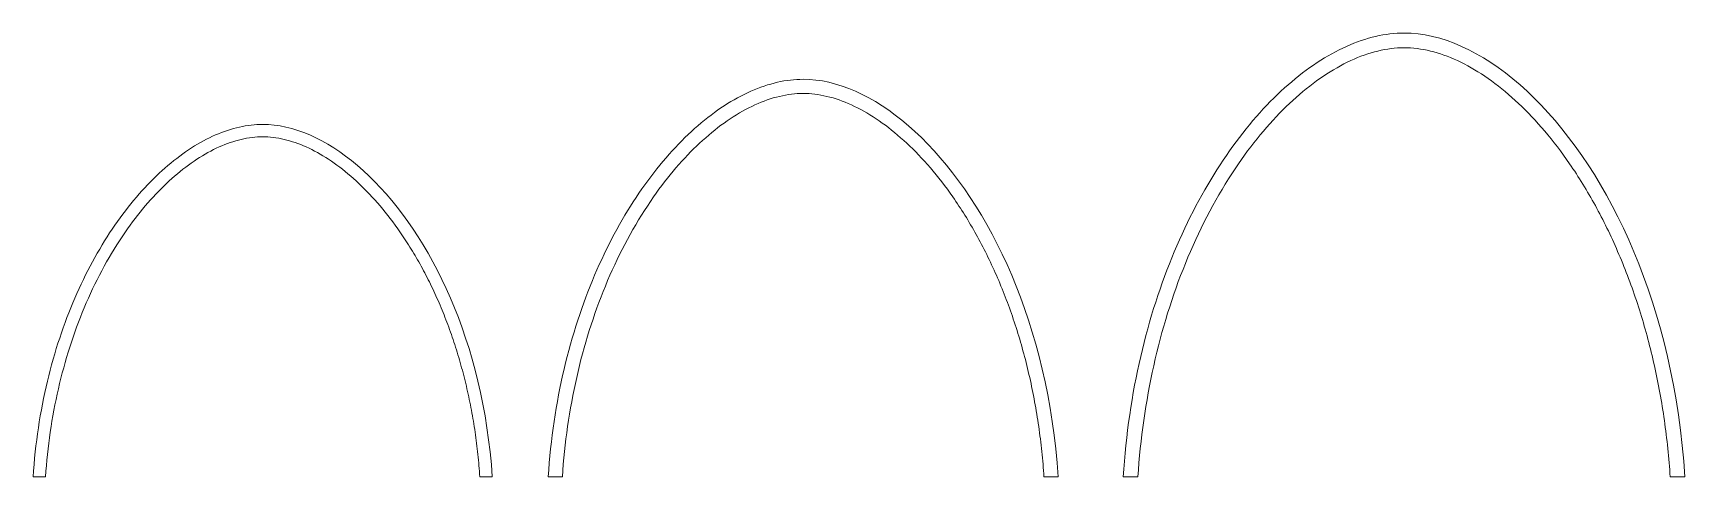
# Model space of a CAD drawing. Header units: inches. Extents: x -92.2 to -4.3, y -5886.5 to -5847.2.
# Drawn here: x -51.04 to -46.226, y -5867.435 to -5866.14 of the extents above; entities that cross this region are included whole.
import ezdxf

# ---------------------------------------------------------------- set-up
doc = ezdxf.new("R2010")
doc.units = ezdxf.units.IN
doc.header["$LTSCALE"] = 0.2
doc.header["$MEASUREMENT"] = 0
doc.layers.add('NAILERS', color=7, linetype='Continuous', lineweight=0)

msp = doc.modelspace()

# ---------------------------------------------------------------- linework, layer by layer
at = {"layer": 'NAILERS', "color": 250, "lineweight": 0}
for points in [[(-46.225705, -5867.434933), (-46.225756, -5867.434933), (-46.225906, -5867.434933), (-46.226151, -5867.434933), (-46.226486, -5867.434933), (-46.226908, -5867.434933), (-46.227413, -5867.434933), (-46.227997, -5867.434933), (-46.228654, -5867.434933), (-46.229382, -5867.434933), (-46.230175, -5867.434933), (-46.231031, -5867.434933), (-46.231944, -5867.434933), (-46.232911, -5867.434933), (-46.233928, -5867.434933), (-46.23499, -5867.434933), (-46.236093, -5867.434933), (-46.237233, -5867.434933), (-46.238407, -5867.434933), (-46.239609, -5867.434933), (-46.240836, -5867.434933), (-46.242084, -5867.434933), (-46.243348, -5867.434933), (-46.244624, -5867.434933), (-46.245909, -5867.434933), (-46.247198, -5867.434933), (-46.248487, -5867.434933), (-46.249772, -5867.434933), (-46.251048, -5867.434933), (-46.252312, -5867.434933), (-46.25356, -5867.434933), (-46.254787, -5867.434933), (-46.255989, -5867.434933), (-46.257163, -5867.434933), (-46.258303, -5867.434933), (-46.259406, -5867.434933), (-46.260468, -5867.434933), (-46.261485, -5867.434933), (-46.262452, -5867.434933), (-46.263365, -5867.434933), (-46.264221, -5867.434933), (-46.265014, -5867.434933), (-46.265742, -5867.434933), (-46.2664, -5867.434933), (-46.266983, -5867.434933), (-46.267488, -5867.434933), (-46.26791, -5867.434933), (-46.268246, -5867.434933), (-46.26849, -5867.434933), (-46.26864, -5867.434933), (-46.268691, -5867.434933), (-46.269393, -5867.424505), (-46.270143, -5867.414092), (-46.270942, -5867.403694), (-46.27179, -5867.393312), (-46.272686, -5867.382945), (-46.27363, -5867.372596), (-46.274623, -5867.362262), (-46.275663, -5867.351946), (-46.276752, -5867.341647), (-46.277889, -5867.331366), (-46.279073, -5867.321102), (-46.280305, -5867.310858), (-46.281585, -5867.300631), (-46.282912, -5867.290424), (-46.284286, -5867.280237), (-46.285707, -5867.270069), (-46.287176, -5867.259921), (-46.288691, -5867.249794), (-46.290254, -5867.239687), (-46.291863, -5867.229602), (-46.293519, -5867.219538), (-46.295221, -5867.209496), (-46.296969, -5867.199476), (-46.298764, -5867.189478), (-46.300605, -5867.179504), (-46.302492, -5867.169552), (-46.304425, -5867.159624), (-46.306404, -5867.149721), (-46.308429, -5867.139841), (-46.310499, -5867.129986), (-46.312614, -5867.120156), (-46.314775, -5867.110351), (-46.316981, -5867.100571), (-46.319232, -5867.090818), (-46.321529, -5867.081091), (-46.32387, -5867.071391), (-46.326256, -5867.061718), (-46.328686, -5867.052072), (-46.331161, -5867.042453), (-46.333681, -5867.032863), (-46.336245, -5867.023301), (-46.338853, -5867.013768), (-46.341505, -5867.004264), (-46.344201, -5866.994789), (-46.346941, -5866.985345), (-46.349725, -5866.97593), (-46.352552, -5866.966546), (-46.355423, -5866.957192), (-46.358338, -5866.94787), (-46.361295, -5866.938579), (-46.364298, -5866.929318), (-46.367344, -5866.920089), (-46.370433, -5866.910892), (-46.373564, -5866.901728), (-46.376739, -5866.892597), (-46.379956, -5866.8835), (-46.383215, -5866.874436), (-46.386517, -5866.865407), (-46.389861, -5866.856412), (-46.393247, -5866.847452), (-46.396675, -5866.838527), (-46.400146, -5866.829638), (-46.403658, -5866.820784), (-46.407211, -5866.811967), (-46.410807, -5866.803186), (-46.414443, -5866.794442), (-46.418121, -5866.785735), (-46.421841, -5866.777065), (-46.425601, -5866.768434), (-46.429403, -5866.75984), (-46.433245, -5866.751286), (-46.437128, -5866.74277), (-46.441052, -5866.734293), (-46.445016, -5866.725856), (-46.449021, -5866.717459), (-46.453066, -5866.709102), (-46.457152, -5866.700786), (-46.461277, -5866.69251), (-46.465443, -5866.684276), (-46.469648, -5866.676084), (-46.473893, -5866.667933), (-46.478178, -5866.659825), (-46.482502, -5866.651759), (-46.486866, -5866.643737), (-46.491269, -5866.635758), (-46.495711, -5866.627822), (-46.500193, -5866.61993), (-46.504713, -5866.612083), (-46.509272, -5866.60428), (-46.51387, -5866.596522), (-46.518506, -5866.58881), (-46.523182, -5866.581143), (-46.527895, -5866.573523), (-46.532647, -5866.565949), (-46.537437, -5866.558421), (-46.542265, -5866.550941), (-46.547131, -5866.543508), (-46.552035, -5866.536122), (-46.556976, -5866.528785), (-46.561955, -5866.521496), (-46.57074, -5866.508895), (-46.579605, -5866.4965), (-46.588548, -5866.484314), (-46.597565, -5866.472339), (-46.606654, -5866.460577), (-46.615812, -5866.449029), (-46.625036, -5866.437698), (-46.634324, -5866.426585), (-46.643672, -5866.415694), (-46.653078, -5866.405024), (-46.662538, -5866.394579), (-46.672051, -5866.384361), (-46.681614, -5866.374371), (-46.691222, -5866.364612), (-46.700875, -5866.355085), (-46.710568, -5866.345793), (-46.720299, -5866.336736), (-46.730066, -5866.327919), (-46.739865, -5866.319341), (-46.749693, -5866.311006), (-46.759549, -5866.302915), (-46.769428, -5866.29507), (-46.779328, -5866.287473), (-46.789247, -5866.280127), (-46.799182, -5866.273032), (-46.809129, -5866.266192), (-46.819086, -5866.259607), (-46.82905, -5866.253281), (-46.839018, -5866.247215), (-46.848987, -5866.241411), (-46.858956, -5866.23587), (-46.86892, -5866.230596), (-46.878877, -5866.225589), (-46.888824, -5866.220852), (-46.898759, -5866.216387), (-46.908678, -5866.212196), (-46.918579, -5866.208281), (-46.928459, -5866.204643), (-46.938316, -5866.201285), (-46.948145, -5866.198209), (-46.957945, -5866.195416), (-46.967712, -5866.192909), (-46.977445, -5866.190689), (-46.987139, -5866.18876), (-46.996793, -5866.187121), (-47.006403, -5866.185776), (-47.015966, -5866.184727), (-47.025481, -5866.183974), (-47.034943, -5866.183522), (-47.044351, -5866.18337), (-47.05376, -5866.183522), (-47.063224, -5866.183974), (-47.072741, -5866.184727), (-47.082306, -5866.185776), (-47.091917, -5866.187121), (-47.101572, -5866.18876), (-47.111268, -5866.190689), (-47.121001, -5866.192909), (-47.130769, -5866.195416), (-47.14057, -5866.198209), (-47.1504, -5866.201285), (-47.160256, -5866.204643), (-47.170137, -5866.208281), (-47.180038, -5866.212196), (-47.189958, -5866.216387), (-47.199892, -5866.220852), (-47.20984, -5866.225589), (-47.219797, -5866.230596), (-47.229761, -5866.23587), (-47.239729, -5866.241411), (-47.249698, -5866.247215), (-47.259666, -5866.253281), (-47.26963, -5866.259607), (-47.279586, -5866.266192), (-47.289533, -5866.273032), (-47.299467, -5866.280127), (-47.309385, -5866.287473), (-47.319285, -5866.29507), (-47.329163, -5866.302915), (-47.339018, -5866.311006), (-47.348846, -5866.319341), (-47.358644, -5866.327919), (-47.36841, -5866.336736), (-47.378141, -5866.345793), (-47.387833, -5866.355085), (-47.397485, -5866.364612), (-47.407093, -5866.374371), (-47.416655, -5866.384361), (-47.426167, -5866.394579), (-47.435627, -5866.405024), (-47.445033, -5866.415694), (-47.45438, -5866.426585), (-47.463667, -5866.437698), (-47.472891, -5866.449029), (-47.482049, -5866.460577), (-47.491137, -5866.472339), (-47.500154, -5866.484314), (-47.509097, -5866.4965), (-47.517962, -5866.508895), (-47.526747, -5866.521496), (-47.536669, -5866.536122), (-47.546441, -5866.550941), (-47.556061, -5866.565949), (-47.565528, -5866.581144), (-47.574841, -5866.596523), (-47.584, -5866.612083), (-47.593003, -5866.627822), (-47.601849, -5866.643737), (-47.610538, -5866.659825), (-47.619069, -5866.676084), (-47.627441, -5866.69251), (-47.635652, -5866.709101), (-47.643703, -5866.725855), (-47.651591, -5866.742768), (-47.659317, -5866.759838), (-47.666879, -5866.777062), (-47.674276, -5866.794438), (-47.681507, -5866.811962), (-47.688573, -5866.829633), (-47.69547, -5866.847446), (-47.702199, -5866.8654), (-47.708759, -5866.883492), (-47.715149, -5866.901718), (-47.721368, -5866.920078), (-47.727415, -5866.938566), (-47.733288, -5866.957182), (-47.738988, -5866.975921), (-47.744514, -5866.994783), (-47.749863, -5867.013762), (-47.755036, -5867.032858), (-47.760032, -5867.052067), (-47.764849, -5867.071387), (-47.769487, -5867.090814), (-47.773944, -5867.110347), (-47.778221, -5867.129982), (-47.782315, -5867.149716), (-47.786227, -5867.169547), (-47.789954, -5867.189473), (-47.793497, -5867.20949), (-47.796854, -5867.229596), (-47.800024, -5867.249787), (-47.803007, -5867.270062), (-47.805802, -5867.290418), (-47.808407, -5867.310851), (-47.810822, -5867.33136), (-47.813045, -5867.35194), (-47.815077, -5867.372591), (-47.816916, -5867.393308), (-47.81856, -5867.41409), (-47.82001, -5867.434933), (-47.820061, -5867.434933), (-47.820211, -5867.434933), (-47.820456, -5867.434933), (-47.820791, -5867.434933), (-47.821214, -5867.434933), (-47.821719, -5867.434933), (-47.822302, -5867.434933), (-47.822959, -5867.434933), (-47.823687, -5867.434933), (-47.824481, -5867.434933), (-47.825336, -5867.434933), (-47.82625, -5867.434933), (-47.827217, -5867.434933), (-47.828233, -5867.434933), (-47.829295, -5867.434933), (-47.830398, -5867.434933), (-47.831539, -5867.434933), (-47.832712, -5867.434933), (-47.833914, -5867.434933), (-47.835141, -5867.434933), (-47.836389, -5867.434933), (-47.837653, -5867.434933), (-47.83893, -5867.434933), (-47.840214, -5867.434933), (-47.841503, -5867.434933), (-47.842792, -5867.434933), (-47.844077, -5867.434933), (-47.845353, -5867.434933), (-47.846618, -5867.434933), (-47.847865, -5867.434933), (-47.849092, -5867.434933), (-47.850295, -5867.434933), (-47.851468, -5867.434933), (-47.852608, -5867.434933), (-47.853711, -5867.434933), (-47.854773, -5867.434933), (-47.85579, -5867.434933), (-47.856757, -5867.434933), (-47.85767, -5867.434933), (-47.858526, -5867.434933), (-47.85932, -5867.434933), (-47.860047, -5867.434933), (-47.860705, -5867.434933), (-47.861288, -5867.434933), (-47.861793, -5867.434933), (-47.862215, -5867.434933), (-47.862551, -5867.434933), (-47.862796, -5867.434933), (-47.862946, -5867.434933), (-47.862997, -5867.434933), (-47.861393, -5867.411766), (-47.859565, -5867.388754), (-47.857513, -5867.365898), (-47.855242, -5867.3432), (-47.852754, -5867.320661), (-47.850052, -5867.298283), (-47.847139, -5867.276068), (-47.844017, -5867.254017), (-47.84069, -5867.232132), (-47.83716, -5867.210414), (-47.83343, -5867.188865), (-47.829502, -5867.167487), (-47.825381, -5867.14628), (-47.821068, -5867.125248), (-47.816566, -5867.10439), (-47.811879, -5867.08371), (-47.807009, -5867.063208), (-47.801958, -5867.042886), (-47.79673, -5867.022746), (-47.791328, -5867.002788), (-47.785754, -5866.983016), (-47.780011, -5866.96343), (-47.774103, -5866.944032), (-47.768031, -5866.924823), (-47.761799, -5866.905806), (-47.755409, -5866.886981), (-47.748865, -5866.868351), (-47.742168, -5866.849916), (-47.735323, -5866.831679), (-47.728332, -5866.813641), (-47.721197, -5866.795803), (-47.713922, -5866.778168), (-47.706509, -5866.760737), (-47.698961, -5866.743511), (-47.691281, -5866.726492), (-47.683472, -5866.709681), (-47.675536, -5866.693081), (-47.667477, -5866.676692), (-47.659298, -5866.660517), (-47.651, -5866.644557), (-47.642588, -5866.628813), (-47.634063, -5866.613287), (-47.625428, -5866.597981), (-47.616688, -5866.582896), (-47.607843, -5866.568034), (-47.598898, -5866.553396), (-47.589854, -5866.538984), (-47.580715, -5866.5248), (-47.571484, -5866.510845), (-47.562164, -5866.497121), (-47.552756, -5866.483629), (-47.543264, -5866.470371), (-47.533692, -5866.457349), (-47.524041, -5866.444564), (-47.514314, -5866.432018), (-47.504515, -5866.419712), (-47.494646, -5866.407648), (-47.48471, -5866.395827), (-47.474709, -5866.384252), (-47.464648, -5866.372923), (-47.454527, -5866.361843), (-47.444351, -5866.351013), (-47.434123, -5866.340434), (-47.423844, -5866.330108), (-47.413518, -5866.320037), (-47.403147, -5866.310222), (-47.392735, -5866.300665), (-47.382285, -5866.291368), (-47.371798, -5866.282331), (-47.361278, -5866.273558), (-47.350728, -5866.265048), (-47.340151, -5866.256804), (-47.329549, -5866.248828), (-47.318926, -5866.24112), (-47.308283, -5866.233683), (-47.297625, -5866.226519), (-47.286953, -5866.219628), (-47.27627, -5866.213012), (-47.26558, -5866.206674), (-47.254886, -5866.200614), (-47.244189, -5866.194834), (-47.233494, -5866.189335), (-47.222802, -5866.18412), (-47.212116, -5866.17919), (-47.20144, -5866.174546), (-47.190776, -5866.170191), (-47.180128, -5866.166125), (-47.169497, -5866.16235), (-47.158887, -5866.158868), (-47.1483, -5866.155681), (-47.13774, -5866.15279), (-47.127209, -5866.150196), (-47.11671, -5866.147901), (-47.106245, -5866.145908), (-47.095819, -5866.144216), (-47.085433, -5866.142829), (-47.07509, -5866.141747), (-47.064794, -5866.140972), (-47.054546, -5866.140506), (-47.044351, -5866.14035), (-47.023908, -5866.140972), (-47.003269, -5866.142828), (-46.982456, -5866.145907), (-46.961493, -5866.150195), (-46.940402, -5866.15568), (-46.919206, -5866.162349), (-46.897927, -5866.170189), (-46.876587, -5866.179188), (-46.85521, -5866.189332), (-46.833818, -5866.20061), (-46.812434, -5866.213008), (-46.79108, -5866.226514), (-46.769779, -5866.241115), (-46.748554, -5866.256798), (-46.727427, -5866.273551), (-46.706421, -5866.291361), (-46.685558, -5866.310214), (-46.664862, -5866.3301), (-46.644354, -5866.351004), (-46.624057, -5866.372913), (-46.603995, -5866.395817), (-46.584189, -5866.4197), (-46.564663, -5866.444552), (-46.545438, -5866.470359), (-46.526538, -5866.497108), (-46.507985, -5866.524787), (-46.489802, -5866.553383), (-46.472012, -5866.582883), (-46.454636, -5866.613274), (-46.437698, -5866.644545), (-46.421221, -5866.676682), (-46.405226, -5866.709672), (-46.389737, -5866.743503), (-46.374776, -5866.778161), (-46.360366, -5866.813635), (-46.34653, -5866.849912), (-46.333289, -5866.886978), (-46.320667, -5866.924822), (-46.308687, -5866.96343), (-46.297371, -5867.00279), (-46.286741, -5867.042888), (-46.27682, -5867.083713), (-46.267632, -5867.125252), (-46.259198, -5867.167491), (-46.251541, -5867.210419), (-46.244683, -5867.254022), (-46.238649, -5867.298287), (-46.233459, -5867.343203), (-46.229137, -5867.388756)], [(-48.052493, -5867.434933), (-48.052542, -5867.434933), (-48.052686, -5867.434933), (-48.05292, -5867.434933), (-48.053243, -5867.434933), (-48.053648, -5867.434933), (-48.054132, -5867.434933), (-48.054692, -5867.434933), (-48.055323, -5867.434933), (-48.056021, -5867.434933), (-48.056783, -5867.434933), (-48.057604, -5867.434933), (-48.05848, -5867.434933), (-48.059408, -5867.434933), (-48.060384, -5867.434933), (-48.061403, -5867.434933), (-48.062461, -5867.434933), (-48.063556, -5867.434933), (-48.064682, -5867.434933), (-48.065835, -5867.434933), (-48.067013, -5867.434933), (-48.06821, -5867.434933), (-48.069423, -5867.434933), (-48.070648, -5867.434933), (-48.071881, -5867.434933), (-48.073118, -5867.434933), (-48.074354, -5867.434933), (-48.075587, -5867.434933), (-48.076812, -5867.434933), (-48.078025, -5867.434933), (-48.079223, -5867.434933), (-48.0804, -5867.434933), (-48.081554, -5867.434933), (-48.08268, -5867.434933), (-48.083774, -5867.434933), (-48.084833, -5867.434933), (-48.085852, -5867.434933), (-48.086827, -5867.434933), (-48.087755, -5867.434933), (-48.088631, -5867.434933), (-48.089453, -5867.434933), (-48.090214, -5867.434933), (-48.090912, -5867.434933), (-48.091543, -5867.434933), (-48.092103, -5867.434933), (-48.092588, -5867.434933), (-48.092993, -5867.434933), (-48.093315, -5867.434933), (-48.09355, -5867.434933), (-48.093694, -5867.434933), (-48.093742, -5867.434933), (-48.094375, -5867.425608), (-48.095052, -5867.416297), (-48.095773, -5867.407), (-48.096539, -5867.397717), (-48.097348, -5867.388449), (-48.098201, -5867.379195), (-48.099098, -5867.369956), (-48.100038, -5867.360733), (-48.101023, -5867.351525), (-48.10205, -5867.342333), (-48.103121, -5867.333158), (-48.104236, -5867.323999), (-48.105393, -5867.314857), (-48.106594, -5867.305732), (-48.107837, -5867.296624), (-48.109123, -5867.287535), (-48.110452, -5867.278463), (-48.111824, -5867.26941), (-48.113238, -5867.260376), (-48.114695, -5867.25136), (-48.116194, -5867.242364), (-48.117735, -5867.233387), (-48.119318, -5867.224431), (-48.120943, -5867.215494), (-48.12261, -5867.206578), (-48.124319, -5867.197683), (-48.12607, -5867.188808), (-48.127862, -5867.179956), (-48.129696, -5867.171125), (-48.131571, -5867.162315), (-48.133487, -5867.153529), (-48.135444, -5867.144764), (-48.137443, -5867.136023), (-48.139482, -5867.127305), (-48.141563, -5867.11861), (-48.143684, -5867.10994), (-48.145845, -5867.101293), (-48.148047, -5867.092671), (-48.15029, -5867.084073), (-48.152573, -5867.075501), (-48.154896, -5867.066953), (-48.157259, -5867.058432), (-48.159663, -5867.049936), (-48.162106, -5867.041467), (-48.164589, -5867.033024), (-48.167111, -5867.024608), (-48.169674, -5867.016219), (-48.172275, -5867.007857), (-48.174917, -5866.999523), (-48.177597, -5866.991218), (-48.180317, -5866.98294), (-48.183075, -5866.974692), (-48.185873, -5866.966472), (-48.188709, -5866.958282), (-48.191584, -5866.950122), (-48.194498, -5866.941991), (-48.197451, -5866.933891), (-48.200441, -5866.925822), (-48.20347, -5866.917783), (-48.206538, -5866.909776), (-48.209643, -5866.9018), (-48.212787, -5866.893856), (-48.215968, -5866.885944), (-48.219187, -5866.878064), (-48.222444, -5866.870217), (-48.225739, -5866.862403), (-48.22907, -5866.854622), (-48.23244, -5866.846875), (-48.235846, -5866.839161), (-48.23929, -5866.831482), (-48.242771, -5866.823838), (-48.246289, -5866.816228), (-48.249843, -5866.808653), (-48.253435, -5866.801113), (-48.257063, -5866.793609), (-48.260728, -5866.786141), (-48.264429, -5866.77871), (-48.268166, -5866.771315), (-48.27194, -5866.763956), (-48.275749, -5866.756635), (-48.279595, -5866.749352), (-48.283477, -5866.742106), (-48.287394, -5866.734898), (-48.291347, -5866.727728), (-48.295336, -5866.720598), (-48.29936, -5866.713506), (-48.30342, -5866.706453), (-48.307515, -5866.69944), (-48.311645, -5866.692467), (-48.31581, -5866.685533), (-48.32001, -5866.678641), (-48.324245, -5866.671789), (-48.328515, -5866.664978), (-48.332819, -5866.658208), (-48.337158, -5866.65148), (-48.341532, -5866.644794), (-48.345939, -5866.63815), (-48.350381, -5866.631549), (-48.354857, -5866.62499), (-48.359367, -5866.618475), (-48.367315, -5866.607223), (-48.375335, -5866.596155), (-48.383425, -5866.585274), (-48.391582, -5866.574581), (-48.399803, -5866.564078), (-48.408087, -5866.553767), (-48.416431, -5866.543649), (-48.424831, -5866.533726), (-48.433287, -5866.524), (-48.441794, -5866.514473), (-48.450351, -5866.505146), (-48.458954, -5866.496021), (-48.467602, -5866.487101), (-48.476292, -5866.478386), (-48.485022, -5866.469878), (-48.493788, -5866.46158), (-48.502588, -5866.453493), (-48.51142, -5866.445619), (-48.520281, -5866.437959), (-48.529169, -5866.430515), (-48.53808, -5866.42329), (-48.547013, -5866.416284), (-48.555966, -5866.4095), (-48.564934, -5866.40294), (-48.573917, -5866.396604), (-48.58291, -5866.390496), (-48.591913, -5866.384616), (-48.600922, -5866.378966), (-48.609934, -5866.373548), (-48.618948, -5866.368365), (-48.62796, -5866.363417), (-48.636969, -5866.358707), (-48.645971, -5866.354235), (-48.654964, -5866.350005), (-48.663945, -5866.346018), (-48.672912, -5866.342275), (-48.681863, -5866.338778), (-48.690794, -5866.335529), (-48.699704, -5866.33253), (-48.708589, -5866.329783), (-48.717448, -5866.327289), (-48.726277, -5866.325049), (-48.735074, -5866.323067), (-48.743837, -5866.321344), (-48.752563, -5866.31988), (-48.761249, -5866.318679), (-48.769893, -5866.317742), (-48.778493, -5866.31707), (-48.787046, -5866.316666), (-48.795548, -5866.31653), (-48.804051, -5866.316666), (-48.812604, -5866.31707), (-48.821203, -5866.317742), (-48.829848, -5866.318679), (-48.838534, -5866.31988), (-48.84726, -5866.321344), (-48.856023, -5866.323067), (-48.86482, -5866.325049), (-48.873649, -5866.327289), (-48.882508, -5866.329783), (-48.891393, -5866.33253), (-48.900303, -5866.335529), (-48.909234, -5866.338778), (-48.918185, -5866.342275), (-48.927152, -5866.346018), (-48.936133, -5866.350005), (-48.945126, -5866.354235), (-48.954128, -5866.358707), (-48.963137, -5866.363417), (-48.972149, -5866.368365), (-48.981163, -5866.373548), (-48.990175, -5866.378966), (-48.999184, -5866.384616), (-49.008186, -5866.390496), (-49.01718, -5866.396604), (-49.026163, -5866.40294), (-49.035131, -5866.4095), (-49.044083, -5866.416284), (-49.053017, -5866.42329), (-49.061928, -5866.430515), (-49.070816, -5866.437959), (-49.079677, -5866.445619), (-49.088509, -5866.453493), (-49.097309, -5866.46158), (-49.106075, -5866.469878), (-49.114804, -5866.478386), (-49.123494, -5866.487101), (-49.132142, -5866.496021), (-49.140746, -5866.505146), (-49.149303, -5866.514473), (-49.15781, -5866.524), (-49.166265, -5866.533726), (-49.174666, -5866.543649), (-49.18301, -5866.553767), (-49.191294, -5866.564078), (-49.199515, -5866.574581), (-49.207672, -5866.585274), (-49.215762, -5866.596155), (-49.223782, -5866.607223), (-49.231729, -5866.618475), (-49.240715, -5866.631547), (-49.249565, -5866.644791), (-49.258277, -5866.658204), (-49.266851, -5866.671784), (-49.275286, -5866.685528), (-49.283581, -5866.699435), (-49.291735, -5866.713501), (-49.299747, -5866.727725), (-49.307618, -5866.742103), (-49.315345, -5866.756633), (-49.322927, -5866.771314), (-49.330365, -5866.786141), (-49.337657, -5866.801114), (-49.344803, -5866.81623), (-49.351801, -5866.831486), (-49.358651, -5866.846879), (-49.365352, -5866.862408), (-49.371903, -5866.87807), (-49.378303, -5866.893863), (-49.384551, -5866.909783), (-49.390647, -5866.925829), (-49.39659, -5866.941999), (-49.402379, -5866.958289), (-49.408013, -5866.974698), (-49.413491, -5866.991222), (-49.418813, -5867.00786), (-49.423977, -5867.02461), (-49.428983, -5867.041467), (-49.43383, -5867.058432), (-49.438516, -5867.0755), (-49.443043, -5867.092669), (-49.447407, -5867.109938), (-49.451609, -5867.127303), (-49.455648, -5867.144762), (-49.459523, -5867.162313), (-49.463233, -5867.179953), (-49.466777, -5867.19768), (-49.470155, -5867.215491), (-49.473365, -5867.233385), (-49.476407, -5867.251358), (-49.479279, -5867.269408), (-49.481982, -5867.287533), (-49.484514, -5867.305731), (-49.486875, -5867.323998), (-49.489063, -5867.342332), (-49.491078, -5867.360732), (-49.492919, -5867.379195), (-49.494585, -5867.397717), (-49.496075, -5867.416297), (-49.497388, -5867.434933), (-49.497437, -5867.434933), (-49.497581, -5867.434933), (-49.497816, -5867.434933), (-49.498138, -5867.434933), (-49.498543, -5867.434933), (-49.499028, -5867.434933), (-49.499587, -5867.434933), (-49.500218, -5867.434933), (-49.500917, -5867.434933), (-49.501678, -5867.434933), (-49.502499, -5867.434933), (-49.503376, -5867.434933), (-49.504304, -5867.434933), (-49.505279, -5867.434933), (-49.506298, -5867.434933), (-49.507357, -5867.434933), (-49.508451, -5867.434933), (-49.509577, -5867.434933), (-49.510731, -5867.434933), (-49.511908, -5867.434933), (-49.513106, -5867.434933), (-49.514319, -5867.434933), (-49.515544, -5867.434933), (-49.516777, -5867.434933), (-49.518013, -5867.434933), (-49.51925, -5867.434933), (-49.520483, -5867.434933), (-49.521708, -5867.434933), (-49.522921, -5867.434933), (-49.524119, -5867.434933), (-49.525296, -5867.434933), (-49.52645, -5867.434933), (-49.527576, -5867.434933), (-49.52867, -5867.434933), (-49.529729, -5867.434933), (-49.530748, -5867.434933), (-49.531723, -5867.434933), (-49.532651, -5867.434933), (-49.533528, -5867.434933), (-49.534349, -5867.434933), (-49.53511, -5867.434933), (-49.535809, -5867.434933), (-49.536439, -5867.434933), (-49.536999, -5867.434933), (-49.537484, -5867.434933), (-49.537889, -5867.434933), (-49.538211, -5867.434933), (-49.538446, -5867.434933), (-49.53859, -5867.434933), (-49.538639, -5867.434933), (-49.537183, -5867.414183), (-49.535524, -5867.393571), (-49.533662, -5867.373099), (-49.5316, -5867.352768), (-49.529342, -5867.33258), (-49.52689, -5867.312536), (-49.524245, -5867.292638), (-49.521412, -5867.272886), (-49.518392, -5867.253283), (-49.515187, -5867.233829), (-49.511802, -5867.214527), (-49.508237, -5867.195377), (-49.504496, -5867.176381), (-49.500582, -5867.157541), (-49.496496, -5867.138857), (-49.492241, -5867.120332), (-49.487821, -5867.101967), (-49.483236, -5867.083763), (-49.478491, -5867.065721), (-49.473588, -5867.047843), (-49.468529, -5867.030131), (-49.463316, -5867.012586), (-49.457953, -5866.995209), (-49.452442, -5866.978002), (-49.446785, -5866.960966), (-49.440986, -5866.944102), (-49.435045, -5866.927413), (-49.428968, -5866.910899), (-49.422754, -5866.894562), (-49.416409, -5866.878403), (-49.409933, -5866.862424), (-49.403329, -5866.846626), (-49.396601, -5866.83101), (-49.38975, -5866.815579), (-49.382779, -5866.800333), (-49.375691, -5866.785274), (-49.368488, -5866.770403), (-49.361173, -5866.755722), (-49.353749, -5866.741232), (-49.346218, -5866.726934), (-49.338582, -5866.712831), (-49.330844, -5866.698922), (-49.323007, -5866.685211), (-49.315073, -5866.671698), (-49.307045, -5866.658385), (-49.298926, -5866.645273), (-49.290717, -5866.632363), (-49.282422, -5866.619657), (-49.274044, -5866.607157), (-49.265583, -5866.594863), (-49.257042, -5866.582778), (-49.248425, -5866.570903), (-49.239735, -5866.559238), (-49.230973, -5866.547786), (-49.222143, -5866.536547), (-49.213247, -5866.525524), (-49.204288, -5866.514718), (-49.195268, -5866.50413), (-49.18619, -5866.493761), (-49.177056, -5866.483613), (-49.16787, -5866.473688), (-49.158633, -5866.463987), (-49.149348, -5866.454511), (-49.140017, -5866.445261), (-49.130644, -5866.43624), (-49.121231, -5866.427448), (-49.11178, -5866.418887), (-49.102293, -5866.410559), (-49.092775, -5866.402464), (-49.083226, -5866.394605), (-49.07365, -5866.386982), (-49.064049, -5866.379598), (-49.054426, -5866.372453), (-49.044783, -5866.365549), (-49.035123, -5866.358887), (-49.025449, -5866.352469), (-49.015762, -5866.346296), (-49.006066, -5866.34037), (-48.996363, -5866.334692), (-48.986656, -5866.329263), (-48.976947, -5866.324086), (-48.967239, -5866.319161), (-48.957534, -5866.314489), (-48.947835, -5866.310073), (-48.938144, -5866.305913), (-48.928465, -5866.302011), (-48.918799, -5866.298369), (-48.909149, -5866.294988), (-48.899518, -5866.291869), (-48.889909, -5866.289013), (-48.880323, -5866.286423), (-48.870764, -5866.2841), (-48.861233, -5866.282044), (-48.851735, -5866.280258), (-48.84227, -5866.278743), (-48.832842, -5866.2775), (-48.823453, -5866.276531), (-48.814106, -5866.275837), (-48.804804, -5866.27542), (-48.795548, -5866.27528), (-48.776994, -5866.275837), (-48.758262, -5866.2775), (-48.739372, -5866.280258), (-48.720346, -5866.284099), (-48.701203, -5866.289013), (-48.681965, -5866.294987), (-48.662651, -5866.30201), (-48.643283, -5866.310071), (-48.62388, -5866.319158), (-48.604464, -5866.329261), (-48.585055, -5866.340367), (-48.565673, -5866.352465), (-48.546339, -5866.365545), (-48.527074, -5866.379594), (-48.507898, -5866.394601), (-48.488831, -5866.410554), (-48.469895, -5866.427443), (-48.451109, -5866.445256), (-48.432495, -5866.463981), (-48.414073, -5866.483608), (-48.395863, -5866.504124), (-48.377885, -5866.525519), (-48.360162, -5866.547781), (-48.342712, -5866.570898), (-48.325557, -5866.594859), (-48.308717, -5866.619653), (-48.292212, -5866.645269), (-48.276064, -5866.671695), (-48.260293, -5866.698919), (-48.244918, -5866.72693), (-48.229962, -5866.755718), (-48.215444, -5866.785269), (-48.201384, -5866.815574), (-48.187804, -5866.84662), (-48.174725, -5866.878397), (-48.162165, -5866.910893), (-48.150147, -5866.944096), (-48.13869, -5866.977995), (-48.127816, -5867.012579), (-48.117544, -5867.047836), (-48.107895, -5867.083755), (-48.09889, -5867.120324), (-48.09055, -5867.157533), (-48.082894, -5867.19537), (-48.075944, -5867.233822), (-48.06972, -5867.27288), (-48.064242, -5867.312531), (-48.059531, -5867.352765), (-48.055608, -5867.393569)], [(-49.701536, -5867.434933), (-49.701579, -5867.434933), (-49.701705, -5867.434933), (-49.701911, -5867.434933), (-49.702195, -5867.434933), (-49.702551, -5867.434933), (-49.702976, -5867.434933), (-49.703468, -5867.434933), (-49.704023, -5867.434933), (-49.704636, -5867.434933), (-49.705306, -5867.434933), (-49.706027, -5867.434933), (-49.706797, -5867.434933), (-49.707613, -5867.434933), (-49.70847, -5867.434933), (-49.709366, -5867.434933), (-49.710296, -5867.434933), (-49.711258, -5867.434933), (-49.712247, -5867.434933), (-49.713261, -5867.434933), (-49.714296, -5867.434933), (-49.715348, -5867.434933), (-49.716414, -5867.434933), (-49.71749, -5867.434933), (-49.718574, -5867.434933), (-49.719661, -5867.434933), (-49.720748, -5867.434933), (-49.721831, -5867.434933), (-49.722907, -5867.434933), (-49.723974, -5867.434933), (-49.725026, -5867.434933), (-49.72606, -5867.434933), (-49.727074, -5867.434933), (-49.728064, -5867.434933), (-49.729025, -5867.434933), (-49.729956, -5867.434933), (-49.730851, -5867.434933), (-49.731708, -5867.434933), (-49.732524, -5867.434933), (-49.733294, -5867.434933), (-49.734016, -5867.434933), (-49.734685, -5867.434933), (-49.735299, -5867.434933), (-49.735853, -5867.434933), (-49.736345, -5867.434933), (-49.736771, -5867.434933), (-49.737127, -5867.434933), (-49.73741, -5867.434933), (-49.737616, -5867.434933), (-49.737743, -5867.434933), (-49.737786, -5867.434933), (-49.738358, -5867.426666), (-49.738969, -5867.418411), (-49.739621, -5867.410168), (-49.740312, -5867.401938), (-49.741043, -5867.393721), (-49.741813, -5867.385517), (-49.742623, -5867.377326), (-49.743472, -5867.369149), (-49.74436, -5867.360985), (-49.745287, -5867.352836), (-49.746253, -5867.344701), (-49.747258, -5867.336581), (-49.748301, -5867.328476), (-49.749384, -5867.320387), (-49.750505, -5867.312312), (-49.751665, -5867.304254), (-49.752863, -5867.296211), (-49.754099, -5867.288185), (-49.755373, -5867.280175), (-49.756686, -5867.272183), (-49.758037, -5867.264207), (-49.759426, -5867.256249), (-49.760852, -5867.248308), (-49.762317, -5867.240385), (-49.763819, -5867.232481), (-49.765358, -5867.224595), (-49.766935, -5867.216728), (-49.76855, -5867.208879), (-49.770202, -5867.20105), (-49.771891, -5867.193241), (-49.773617, -5867.185451), (-49.77538, -5867.177681), (-49.77718, -5867.169932), (-49.779017, -5867.162203), (-49.780891, -5867.154496), (-49.782801, -5867.146809), (-49.784748, -5867.139144), (-49.786731, -5867.1315), (-49.788751, -5867.123878), (-49.790807, -5867.116279), (-49.792899, -5867.108702), (-49.795027, -5867.101148), (-49.797192, -5867.093616), (-49.799392, -5867.086109), (-49.801628, -5867.078624), (-49.803899, -5867.071164), (-49.806207, -5867.063727), (-49.808549, -5867.056315), (-49.810928, -5867.048928), (-49.813341, -5867.041565), (-49.81579, -5867.034226), (-49.818274, -5867.026912), (-49.820794, -5867.019623), (-49.823348, -5867.012361), (-49.825937, -5867.005125), (-49.828561, -5866.997916), (-49.83122, -5866.990733), (-49.833914, -5866.983577), (-49.836642, -5866.976449), (-49.839405, -5866.969348), (-49.842202, -5866.962275), (-49.845033, -5866.95523), (-49.847898, -5866.948214), (-49.850798, -5866.941226), (-49.853731, -5866.934267), (-49.856698, -5866.927338), (-49.859699, -5866.920438), (-49.862734, -5866.913567), (-49.865803, -5866.906727), (-49.868904, -5866.899917), (-49.87204, -5866.893138), (-49.875208, -5866.886389), (-49.87841, -5866.879672), (-49.881645, -5866.872986), (-49.884913, -5866.866331), (-49.888214, -5866.859709), (-49.891547, -5866.853118), (-49.894914, -5866.84656), (-49.898313, -5866.840035), (-49.901744, -5866.833543), (-49.905208, -5866.827084), (-49.908704, -5866.820659), (-49.912233, -5866.814267), (-49.915794, -5866.80791), (-49.919386, -5866.801586), (-49.923011, -5866.795298), (-49.926667, -5866.789044), (-49.930356, -5866.782826), (-49.934076, -5866.776643), (-49.937827, -5866.770495), (-49.94161, -5866.764384), (-49.945424, -5866.758309), (-49.94927, -5866.75227), (-49.953147, -5866.746268), (-49.957055, -5866.740303), (-49.960994, -5866.734376), (-49.964963, -5866.728486), (-49.968964, -5866.722634), (-49.972995, -5866.71682), (-49.977057, -5866.711044), (-49.984224, -5866.701055), (-49.991456, -5866.691229), (-49.998752, -5866.681569), (-50.006109, -5866.672076), (-50.013524, -5866.662752), (-50.020996, -5866.653598), (-50.028523, -5866.644615), (-50.0361, -5866.635806), (-50.043728, -5866.627171), (-50.051403, -5866.618713), (-50.059122, -5866.610433), (-50.066885, -5866.602333), (-50.074687, -5866.594413), (-50.082528, -5866.586676), (-50.090404, -5866.579124), (-50.098314, -5866.571757), (-50.106255, -5866.564578), (-50.114225, -5866.557587), (-50.122221, -5866.550787), (-50.130242, -5866.544179), (-50.138285, -5866.537764), (-50.146347, -5866.531545), (-50.154426, -5866.525523), (-50.162521, -5866.519698), (-50.170628, -5866.514074), (-50.178746, -5866.508651), (-50.186872, -5866.503431), (-50.195004, -5866.498416), (-50.20314, -5866.493606), (-50.211276, -5866.489004), (-50.219412, -5866.484612), (-50.227544, -5866.48043), (-50.235671, -5866.476461), (-50.24379, -5866.472706), (-50.251899, -5866.469166), (-50.259995, -5866.465843), (-50.268076, -5866.462739), (-50.27614, -5866.459855), (-50.284185, -5866.457192), (-50.292208, -5866.454753), (-50.300207, -5866.452539), (-50.308179, -5866.450551), (-50.316123, -5866.448792), (-50.324036, -5866.447262), (-50.331916, -5866.445963), (-50.339761, -5866.444896), (-50.347567, -5866.444064), (-50.355334, -5866.443468), (-50.363058, -5866.443109), (-50.370737, -5866.442989), (-50.378418, -5866.443109), (-50.386144, -5866.443468), (-50.393913, -5866.444064), (-50.401721, -5866.444896), (-50.409567, -5866.445963), (-50.417449, -5866.447262), (-50.425364, -5866.448792), (-50.433309, -5866.450551), (-50.441283, -5866.452539), (-50.449283, -5866.454753), (-50.457308, -5866.457192), (-50.465354, -5866.459855), (-50.473419, -5866.462739), (-50.481501, -5866.465843), (-50.489598, -5866.469166), (-50.497708, -5866.472706), (-50.505828, -5866.476461), (-50.513955, -5866.48043), (-50.522088, -5866.484612), (-50.530225, -5866.489004), (-50.538362, -5866.493606), (-50.546498, -5866.498416), (-50.554631, -5866.503431), (-50.562757, -5866.508651), (-50.570876, -5866.514074), (-50.578984, -5866.519698), (-50.587079, -5866.525523), (-50.595159, -5866.531545), (-50.603222, -5866.537764), (-50.611265, -5866.544179), (-50.619286, -5866.550787), (-50.627282, -5866.557587), (-50.635252, -5866.564578), (-50.643194, -5866.571757), (-50.651104, -5866.579124), (-50.65898, -5866.586676), (-50.666821, -5866.594413), (-50.674624, -5866.602333), (-50.682386, -5866.610433), (-50.690106, -5866.618713), (-50.697781, -5866.627171), (-50.705409, -5866.635806), (-50.712987, -5866.644615), (-50.720513, -5866.653598), (-50.727985, -5866.662752), (-50.735401, -5866.672076), (-50.742758, -5866.681569), (-50.750053, -5866.691229), (-50.757286, -5866.701055), (-50.764453, -5866.711044), (-50.772548, -5866.722635), (-50.78052, -5866.734379), (-50.788367, -5866.746273), (-50.796091, -5866.758315), (-50.803688, -5866.770502), (-50.81116, -5866.782834), (-50.818505, -5866.795306), (-50.825722, -5866.807918), (-50.832811, -5866.820668), (-50.83977, -5866.833552), (-50.8466, -5866.846569), (-50.853299, -5866.859717), (-50.859867, -5866.872994), (-50.866303, -5866.886396), (-50.872606, -5866.899924), (-50.878775, -5866.913573), (-50.88481, -5866.927342), (-50.89071, -5866.941229), (-50.896474, -5866.955232), (-50.902101, -5866.969348), (-50.907591, -5866.983576), (-50.912943, -5866.997912), (-50.918156, -5867.012356), (-50.92323, -5867.026905), (-50.928164, -5867.041556), (-50.932956, -5867.056308), (-50.937606, -5867.071159), (-50.942115, -5867.086106), (-50.946479, -5867.101146), (-50.9507, -5867.116279), (-50.954776, -5867.131502), (-50.958707, -5867.146812), (-50.962491, -5867.162208), (-50.966128, -5867.177687), (-50.969617, -5867.193248), (-50.972958, -5867.208887), (-50.97615, -5867.224603), (-50.979192, -5867.240394), (-50.982083, -5867.256258), (-50.984823, -5867.272192), (-50.98741, -5867.288194), (-50.989844, -5867.304263), (-50.992125, -5867.320395), (-50.994251, -5867.33659), (-50.996222, -5867.352843), (-50.998037, -5867.369155), (-50.999696, -5867.385522), (-51.001197, -5867.401942), (-51.00254, -5867.418413), (-51.003724, -5867.434933), (-51.003766, -5867.434933), (-51.003893, -5867.434933), (-51.004099, -5867.434933), (-51.004382, -5867.434933), (-51.004738, -5867.434933), (-51.005164, -5867.434933), (-51.005656, -5867.434933), (-51.006211, -5867.434933), (-51.006824, -5867.434933), (-51.007493, -5867.434933), (-51.008215, -5867.434933), (-51.008985, -5867.434933), (-51.009801, -5867.434933), (-51.010658, -5867.434933), (-51.011553, -5867.434933), (-51.012484, -5867.434933), (-51.013445, -5867.434933), (-51.014435, -5867.434933), (-51.015449, -5867.434933), (-51.016483, -5867.434933), (-51.017535, -5867.434933), (-51.018602, -5867.434933), (-51.019678, -5867.434933), (-51.020761, -5867.434933), (-51.021848, -5867.434933), (-51.022935, -5867.434933), (-51.024019, -5867.434933), (-51.025095, -5867.434933), (-51.026161, -5867.434933), (-51.027213, -5867.434933), (-51.028248, -5867.434933), (-51.029262, -5867.434933), (-51.030251, -5867.434933), (-51.031213, -5867.434933), (-51.032143, -5867.434933), (-51.033039, -5867.434933), (-51.033896, -5867.434933), (-51.034711, -5867.434933), (-51.035482, -5867.434933), (-51.036203, -5867.434933), (-51.036873, -5867.434933), (-51.037486, -5867.434933), (-51.038041, -5867.434933), (-51.038532, -5867.434933), (-51.038958, -5867.434933), (-51.039314, -5867.434933), (-51.039597, -5867.434933), (-51.039804, -5867.434933), (-51.03993, -5867.434933), (-51.039973, -5867.434933), (-51.038662, -5867.416533), (-51.037166, -5867.398257), (-51.035488, -5867.380104), (-51.033631, -5867.362077), (-51.031596, -5867.344176), (-51.029387, -5867.326403), (-51.027005, -5867.308759), (-51.024452, -5867.291245), (-51.021732, -5867.273863), (-51.018846, -5867.256614), (-51.015796, -5867.239499), (-51.012586, -5867.22252), (-51.009216, -5867.205677), (-51.00569, -5867.188971), (-51.00201, -5867.172405), (-50.998178, -5867.15598), (-50.994197, -5867.139696), (-50.990068, -5867.123555), (-50.985795, -5867.107558), (-50.981378, -5867.091707), (-50.976822, -5867.076003), (-50.972127, -5867.060446), (-50.967297, -5867.045039), (-50.962334, -5867.029782), (-50.957239, -5867.014677), (-50.952015, -5866.999725), (-50.946666, -5866.984928), (-50.941192, -5866.970286), (-50.935596, -5866.9558), (-50.929881, -5866.941473), (-50.924048, -5866.927306), (-50.918101, -5866.913298), (-50.912041, -5866.899453), (-50.905871, -5866.885771), (-50.899592, -5866.872253), (-50.893209, -5866.858901), (-50.886721, -5866.845716), (-50.880133, -5866.832699), (-50.873446, -5866.819851), (-50.866663, -5866.807174), (-50.859785, -5866.79467), (-50.852816, -5866.782338), (-50.845758, -5866.770181), (-50.838612, -5866.758199), (-50.831381, -5866.746395), (-50.824068, -5866.734769), (-50.816674, -5866.723322), (-50.809203, -5866.712056), (-50.801656, -5866.700973), (-50.794035, -5866.690072), (-50.786344, -5866.679358), (-50.778584, -5866.66883), (-50.770758, -5866.658489), (-50.762868, -5866.648337), (-50.754916, -5866.638374), (-50.746905, -5866.628601), (-50.738836, -5866.619021), (-50.730713, -5866.609634), (-50.722538, -5866.600442), (-50.714312, -5866.591446), (-50.706039, -5866.582646), (-50.69772, -5866.574046), (-50.689358, -5866.565644), (-50.680955, -5866.557444), (-50.672514, -5866.549446), (-50.664036, -5866.541652), (-50.655524, -5866.534062), (-50.646981, -5866.526678), (-50.638409, -5866.519502), (-50.629809, -5866.512534), (-50.621185, -5866.505776), (-50.612538, -5866.499229), (-50.603872, -5866.492894), (-50.595187, -5866.486773), (-50.586488, -5866.480867), (-50.577775, -5866.475176), (-50.569051, -5866.469704), (-50.560319, -5866.46445), (-50.55158, -5866.459415), (-50.542838, -5866.454602), (-50.534094, -5866.450012), (-50.525351, -5866.445645), (-50.516611, -5866.441503), (-50.507876, -5866.437588), (-50.499149, -5866.433899), (-50.490432, -5866.43044), (-50.481727, -5866.427211), (-50.473037, -5866.424213), (-50.464364, -5866.421447), (-50.45571, -5866.418916), (-50.447078, -5866.416619), (-50.438469, -5866.414559), (-50.429887, -5866.412737), (-50.421333, -5866.411153), (-50.41281, -5866.40981), (-50.40432, -5866.408708), (-50.395865, -5866.407848), (-50.387448, -5866.407233), (-50.379071, -5866.406863), (-50.370737, -5866.406739), (-50.354028, -5866.407233), (-50.337158, -5866.408707), (-50.320147, -5866.411152), (-50.303012, -5866.414558), (-50.285773, -5866.418914), (-50.268447, -5866.424211), (-50.251053, -5866.430437), (-50.23361, -5866.437584), (-50.216136, -5866.445641), (-50.19865, -5866.454598), (-50.18117, -5866.464445), (-50.163715, -5866.475171), (-50.146303, -5866.486767), (-50.128953, -5866.499223), (-50.111683, -5866.512528), (-50.094511, -5866.526673), (-50.077457, -5866.541647), (-50.060539, -5866.55744), (-50.043775, -5866.574042), (-50.027183, -5866.591443), (-50.010783, -5866.609634), (-49.994592, -5866.628602), (-49.97863, -5866.64834), (-49.962915, -5866.668836), (-49.947464, -5866.690081), (-49.932298, -5866.712064), (-49.917434, -5866.734776), (-49.90289, -5866.758205), (-49.888686, -5866.782343), (-49.87484, -5866.807179), (-49.861369, -5866.832703), (-49.848294, -5866.858904), (-49.835632, -5866.885774), (-49.823401, -5866.913301), (-49.811621, -5866.941475), (-49.80031, -5866.970287), (-49.789486, -5866.999726), (-49.779168, -5867.029783), (-49.769374, -5867.060447), (-49.760123, -5867.091708), (-49.751433, -5867.123555), (-49.743323, -5867.15598), (-49.735811, -5867.188971), (-49.728916, -5867.22252), (-49.722656, -5867.256614), (-49.717051, -5867.291245), (-49.712117, -5867.326403), (-49.707874, -5867.362077), (-49.704341, -5867.398257)]]:
    msp.add_lwpolyline(points, close=True, dxfattribs=at)

doc.saveas('drawing.dxf')
